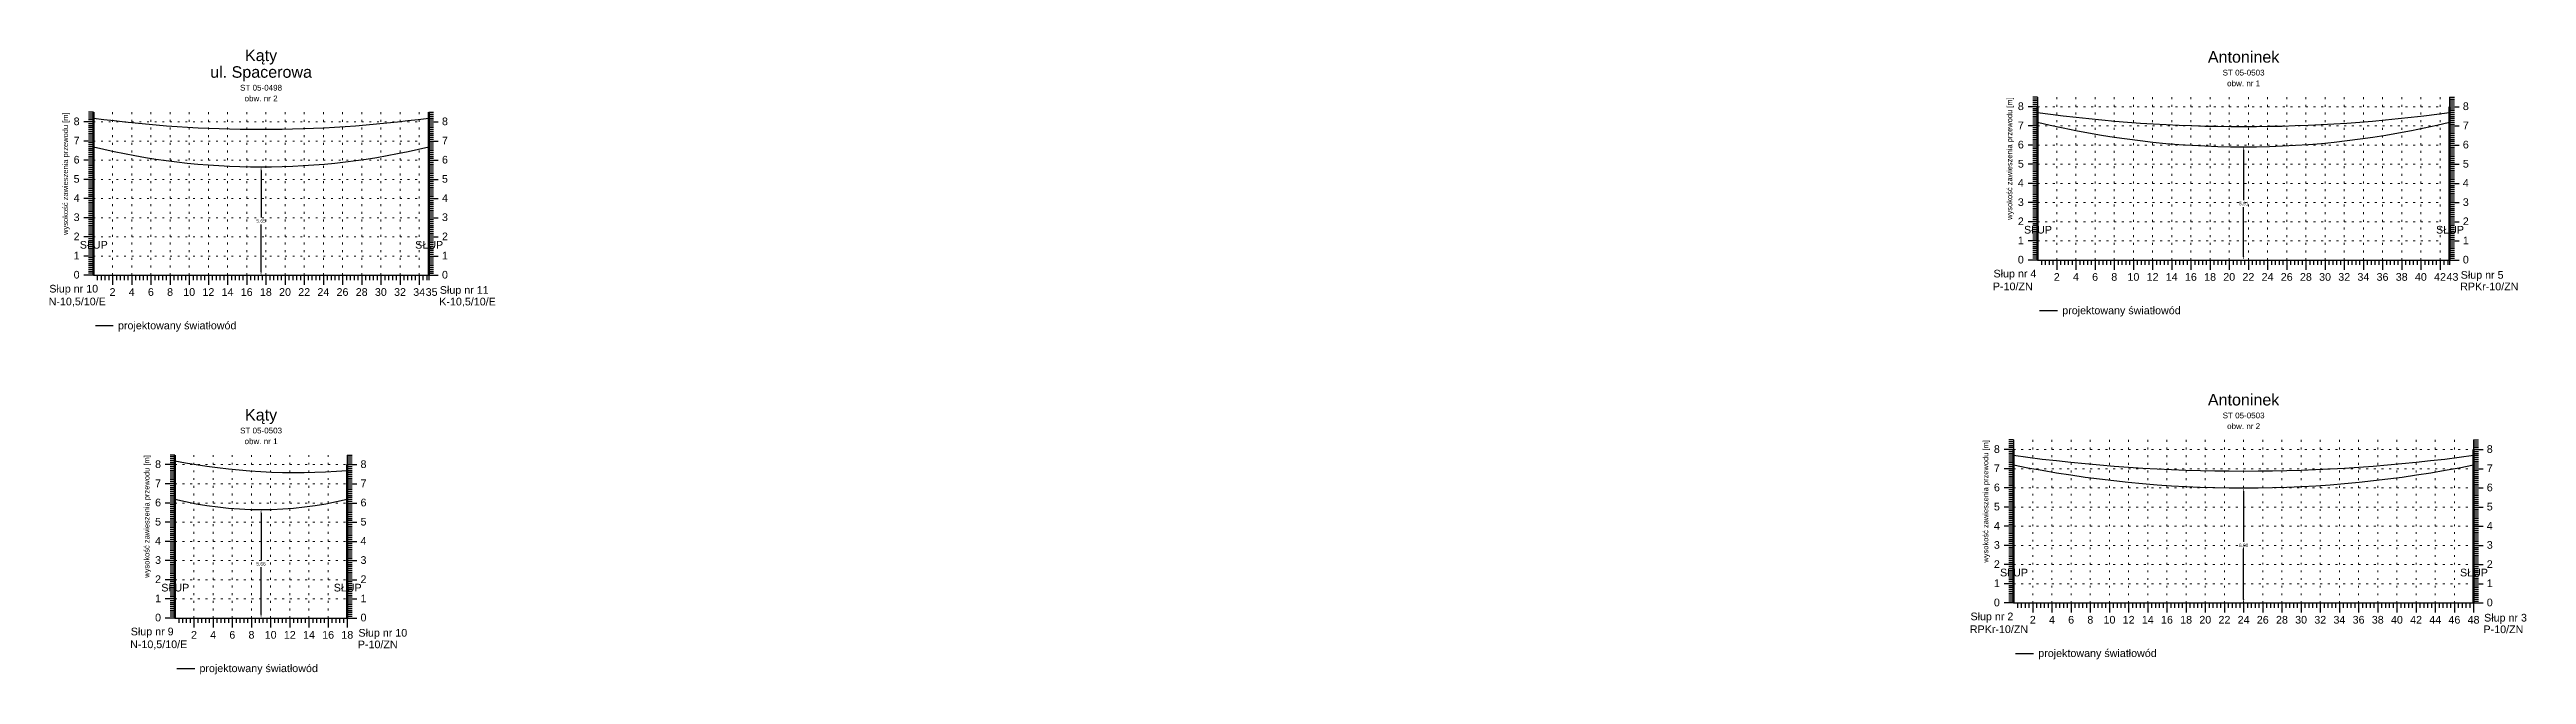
# Model space of a CAD drawing. Header units: inches. Extents: x -871 to 330, y 1326 to 1364.
# Drawn here: x 106.3 to 235.5, y 1330.3 to 1362.9 of the extents above; entities that cross this region are included whole.
import ezdxf
from ezdxf.enums import TextEntityAlignment as Align

# ---------------------------------------------------------------- set-up
doc = ezdxf.new("R2010")
doc.units = ezdxf.units.IN
doc.header["$MEASUREMENT"] = 0
doc.linetypes.add('ACAD_ISO07W100', pattern=[3, 0, -3])
doc.layers.add('ramka', color=7, linetype='Continuous', plot=False)
doc.styles.get("Standard").update_dxf_attribs({"font": 'arial.ttf'})
doc.dimstyles.get("Standard").update_dxf_attribs({"dimtxt": 0.25, "dimasz": 0.18, "dimexe": 0.18, "dimexo": 0.0625, "dimgap": -0.09, "dimtad": 0, "dimtih": 1, "dimtoh": 1, "dimzin": 0, "dimdsep": 46, "dimtxsty": 'Standard', "dimcen": 0.09, "dimadec": 0, "dimazin": 0, "dimtfac": 1, "dimtofl": 0, "dimtmove": 0, "dimatfit": 3, "dimfxl": 1, "dimtolj": 1, "dimtzin": 0, "dimarcsym": 0})

msp = doc.modelspace()

# ---------------------------------------------------------------- texts
for s, height, p in [('Kąty', 0.6, (117.311, 1362.322)), ('Antoninek', 0.6, (220.767, 1362.239)), ('ul. Spacerowa', 0.6, (117.311, 1361.452)), ('ST 05-0498', 0.3, (117.311, 1360.782)), ('ST 05-0503', 0.3, (220.767, 1361.569)), ('obw. nr 1', 0.3, (220.767, 1361.009)), ('obw. nr 2', 0.3, (117.311, 1360.222)), ('2', 0.4, (211.017, 1350.863)), ('4', 0.4, (212.017, 1350.863)), ('6', 0.4, (213.017, 1350.863)), ('8', 0.4, (214.017, 1350.863)), ('10', 0.4, (215.017, 1350.863)), ('12', 0.4, (216.017, 1350.863)), ('14', 0.4, (217.017, 1350.863)), ('16', 0.4, (218.017, 1350.863)), ('18', 0.4, (219.017, 1350.863)), ('20', 0.4, (220.017, 1350.863)), ('22', 0.4, (221.017, 1350.863)), ('24', 0.4, (222.017, 1350.863)), ('26', 0.4, (223.017, 1350.863)), ('28', 0.4, (224.017, 1350.863)), ('30', 0.4, (225.017, 1350.863)), ('32', 0.4, (226.017, 1350.863)), ('34', 0.4, (227.017, 1350.863)), ('36', 0.4, (228.017, 1350.863)), ('38', 0.4, (229.017, 1350.863)), ('40', 0.4, (230.017, 1350.863)), ('42', 0.4, (231.017, 1350.863)), ('43', 0.4, (231.667, 1350.863)), ('2', 0.4, (109.561, 1350.076)), ('4', 0.4, (110.561, 1350.076)), ('6', 0.4, (111.561, 1350.076)), ('8', 0.4, (112.561, 1350.076)), ('10', 0.4, (113.561, 1350.076)), ('12', 0.4, (114.561, 1350.076)), ('14', 0.4, (115.561, 1350.076)), ('16', 0.4, (116.561, 1350.076)), ('18', 0.4, (117.561, 1350.076)), ('20', 0.4, (118.561, 1350.076)), ('22', 0.4, (119.561, 1350.076)), ('24', 0.4, (120.561, 1350.076)), ('26', 0.4, (121.561, 1350.076)), ('28', 0.4, (122.561, 1350.076)), ('30', 0.4, (123.561, 1350.076)), ('32', 0.4, (124.561, 1350.076)), ('34', 0.4, (125.561, 1350.076)), ('35', 0.4, (126.211, 1350.076)), ('Antoninek', 0.6, (220.767, 1344.359)), ('ST 05-0503', 0.3, (117.311, 1342.902)), ('Kąty', 0.6, (117.311, 1343.572)), ('ST 05-0503', 0.3, (220.767, 1343.689)), ('obw. nr 2', 0.3, (220.767, 1343.129)), ('obw. nr 1', 0.3, (117.311, 1342.342)), ('2', 0.4, (209.767, 1332.983)), ('4', 0.4, (210.767, 1332.983)), ('6', 0.4, (211.767, 1332.983)), ('8', 0.4, (212.767, 1332.983)), ('10', 0.4, (213.767, 1332.983)), ('12', 0.4, (214.767, 1332.983)), ('14', 0.4, (215.767, 1332.983)), ('16', 0.4, (216.767, 1332.983)), ('18', 0.4, (217.767, 1332.983)), ('20', 0.4, (218.767, 1332.983)), ('22', 0.4, (219.767, 1332.983)), ('24', 0.4, (220.767, 1332.983)), ('26', 0.4, (221.767, 1332.983)), ('28', 0.4, (222.767, 1332.983)), ('30', 0.4, (223.767, 1332.983)), ('32', 0.4, (224.767, 1332.983)), ('34', 0.4, (225.767, 1332.983)), ('36', 0.4, (226.767, 1332.983)), ('38', 0.4, (227.767, 1332.983)), ('40', 0.4, (228.767, 1332.983)), ('42', 0.4, (229.767, 1332.983)), ('44', 0.4, (230.767, 1332.983)), ('46', 0.4, (231.767, 1332.983)), ('48', 0.4, (232.767, 1332.983)), ('2', 0.4, (113.811, 1332.196)), ('4', 0.4, (114.811, 1332.196)), ('6', 0.4, (115.811, 1332.196)), ('8', 0.4, (116.811, 1332.196)), ('10', 0.4, (117.811, 1332.196)), ('12', 0.4, (118.811, 1332.196)), ('14', 0.4, (119.811, 1332.196)), ('16', 0.4, (120.811, 1332.196)), ('18', 0.4, (121.811, 1332.196))]:
    msp.add_text(s, height=height).set_placement(p, align=Align.CENTER)
for s, p in [('8', (209.297, 1359.765)), ('8', (107.841, 1358.978)), ('7', (209.297, 1358.765)), ('6', (107.841, 1356.978)), ('7', (107.841, 1357.978)), ('6', (209.297, 1357.765)), ('5', (107.841, 1355.978)), ('4', (209.297, 1355.765)), ('5', (209.297, 1356.765)), ('4', (107.841, 1354.978)), ('3', (209.297, 1354.765)), ('3', (107.841, 1353.978)), ('2', (107.841, 1352.978)), ('2', (209.297, 1353.765)), ('1', (107.841, 1351.978)), ('0', (209.297, 1351.765)), ('1', (209.297, 1352.765)), ('0', (107.841, 1350.978)), ('8', (208.047, 1341.885)), ('8', (112.091, 1341.098)), ('7', (112.091, 1340.098)), ('7', (208.047, 1340.885)), ('6', (112.091, 1339.098)), ('5', (208.047, 1338.885)), ('6', (208.047, 1339.885)), ('5', (112.091, 1338.098)), ('4', (208.047, 1337.885)), ('4', (112.091, 1337.098)), ('3', (112.091, 1336.098)), ('3', (208.047, 1336.885)), ('2', (112.091, 1335.098)), ('2', (208.047, 1335.885)), ('1', (208.047, 1334.885)), ('1', (112.091, 1334.098)), ('0', (208.047, 1333.885)), ('0', (112.091, 1333.098))]:
    msp.add_text(s, height=0.4).set_placement(p, align=Align.RIGHT)
for s, p in [('8', (232.207, 1359.765)), ('8', (126.751, 1358.978)), ('7', (232.207, 1358.765)), ('7', (126.751, 1357.978)), ('6', (126.751, 1356.978)), ('6', (232.207, 1357.765)), ('5', (126.751, 1355.978)), ('4', (232.207, 1355.765)), ('5', (232.207, 1356.765)), ('4', (126.751, 1354.978)), ('3', (232.207, 1354.765)), ('3', (126.751, 1353.978)), ('2', (126.751, 1352.978)), ('2', (232.207, 1353.765)), ('1', (126.751, 1351.978)), ('0', (232.207, 1351.765)), ('1', (232.207, 1352.765)), ('0', (126.751, 1350.978)), ('P-10/ZN', (207.683, 1350.37)), ('Słup nr 4', (207.717, 1351.037)), ('RPKr-10/ZN', (232.066, 1350.365)), ('Słup nr 5', (232.097, 1350.97)), ('N-10,5/10/E', (106.227, 1349.583)), ('Słup nr 10', (106.261, 1350.25)), ('K-10,5/10/E', (126.61, 1349.578)), ('Słup nr 11', (126.641, 1350.183)), ('projektowany światłowód', (211.302, 1349.119)), ('projektowany światłowód', (109.846, 1348.332)), ('8', (233.457, 1341.885)), ('8', (122.501, 1341.098)), ('7', (122.501, 1340.098)), ('7', (233.457, 1340.885)), ('6', (122.501, 1339.098)), ('5', (233.457, 1338.885)), ('6', (233.457, 1339.885)), ('5', (122.501, 1338.098)), ('4', (233.457, 1337.885)), ('4', (122.501, 1337.098)), ('3', (122.501, 1336.098)), ('3', (233.457, 1336.885)), ('2', (122.501, 1335.098)), ('2', (233.457, 1335.885)), ('1', (233.457, 1334.885)), ('1', (122.501, 1334.098)), ('0', (233.457, 1333.885)), ('Słup nr 9', (110.511, 1332.37)), ('Słup nr 10', (122.391, 1332.303)), ('0', (122.501, 1333.098)), ('RPKr-10/ZN', (206.48, 1332.49)), ('Słup nr 2', (206.514, 1333.157)), ('P-10/ZN', (233.285, 1332.485)), ('Słup nr 3', (233.316, 1333.09)), ('N-10,5/10/E', (110.477, 1331.703)), ('P-10/ZN', (122.36, 1331.698)), ('projektowany światłowód', (210.052, 1331.239)), ('projektowany światłowód', (114.096, 1330.452))]:
    msp.add_text(s, height=0.4).set_placement(p)
at = {"char_height": 0.28, "width": 9.28, "attachment_point": 1, "rotation": 90}
for insert in [(208.414, 1354.041), (106.958, 1353.254), (111.208, 1335.374), (207.164, 1336.161)]:
    msp.add_mtext('wysokość zawieszenia przewodu [m]', dxfattribs=dict(at, insert=insert))
at = {"char_height": 0.4, "width": 1.537, "attachment_point": 1}
for insert in [(209.309, 1353.725), (230.809, 1353.725), (107.853, 1352.938), (125.353, 1352.938), (208.059, 1335.845), (232.059, 1335.845), (112.103, 1335.058), (121.103, 1335.058)]:
    msp.add_mtext('SŁUP', dxfattribs=dict(at, insert=insert))

# ---------------------------------------------------------------- blocks, each defined once
blk = doc.blocks.new('*D18')
at = {"color": 0, "lineweight": -2}
for p, q in [((117.31, 1356.62), (117.31, 1354.16)), ((117.37, 1356.8), (117.49, 1356.8)), ((117.31, 1351.33), (117.31, 1353.8)), ((117.22, 1351.15), (117.49, 1351.15))]:
    blk.add_line(p, q, dxfattribs=at)
at = {"color": 0}
for points in [[(117.34, 1356.62), (117.28, 1356.62), (117.31, 1356.8)], [(117.34, 1351.33), (117.28, 1351.33), (117.31, 1351.15)]]:
    blk.add_solid(points, dxfattribs=at)
at = {"layer": 'Defpoints', "color": 0}
for p in [(117.3, 1356.8), (117.15, 1351.15), (117.31, 1351.15)]:
    blk.add_point(p, dxfattribs=at)
at = {"color": 0, "lineweight": 25, "insert": (117.31, 1353.98), "char_height": 0.18, "attachment_point": 5}
blk.add_mtext('\\A1;5.65', dxfattribs=at)
blk = doc.blocks.new('*D19')
at = {"color": 0, "lineweight": -2}
for p, q in [((117.31, 1338.75), (117.31, 1336.28)), ((117.37, 1338.93), (117.49, 1338.93)), ((117.31, 1333.45), (117.31, 1335.92)), ((117.22, 1333.27), (117.49, 1333.27))]:
    blk.add_line(p, q, dxfattribs=at)
at = {"color": 0}
for points in [[(117.34, 1338.75), (117.28, 1338.75), (117.31, 1338.93)], [(117.34, 1333.45), (117.28, 1333.45), (117.31, 1333.27)]]:
    blk.add_solid(points, dxfattribs=at)
at = {"layer": 'Defpoints', "color": 0}
for p in [(117.3, 1338.93), (117.15, 1333.27), (117.31, 1333.27)]:
    blk.add_point(p, dxfattribs=at)
at = {"color": 0, "lineweight": 25, "insert": (117.31, 1336.1), "char_height": 0.18, "attachment_point": 5}
blk.add_mtext('\\A1;5.66', dxfattribs=at)
blk = doc.blocks.new('*D20')
at = {"color": 0, "lineweight": -2}
for p, q in [((220.77, 1357.67), (220.77, 1355.07)), ((220.82, 1357.85), (220.95, 1357.85)), ((220.77, 1352.12), (220.77, 1354.71)), ((220.67, 1351.94), (220.95, 1351.94))]:
    blk.add_line(p, q, dxfattribs=at)
at = {"color": 0}
for points in [[(220.8, 1357.67), (220.74, 1357.67), (220.77, 1357.85)], [(220.8, 1352.12), (220.74, 1352.12), (220.77, 1351.94)]]:
    blk.add_solid(points, dxfattribs=at)
at = {"layer": 'Defpoints', "color": 0}
for p in [(220.76, 1357.85), (220.61, 1351.94), (220.77, 1351.94)]:
    blk.add_point(p, dxfattribs=at)
at = {"color": 0, "lineweight": 25, "insert": (220.77, 1354.89), "char_height": 0.18, "attachment_point": 5}
blk.add_mtext('\\A1;5.91', dxfattribs=at)
blk = doc.blocks.new('*D21')
at = {"color": 0, "lineweight": -2}
for p, q in [((220.77, 1339.88), (220.77, 1337.24)), ((220.82, 1340.06), (220.95, 1340.06)), ((220.77, 1334.24), (220.77, 1336.88)), ((220.67, 1334.06), (220.95, 1334.06))]:
    blk.add_line(p, q, dxfattribs=at)
at = {"color": 0}
for points in [[(220.8, 1339.88), (220.74, 1339.88), (220.77, 1340.06)], [(220.8, 1334.24), (220.74, 1334.24), (220.77, 1334.06)]]:
    blk.add_solid(points, dxfattribs=at)
at = {"layer": 'Defpoints', "color": 0}
for p in [(220.76, 1340.06), (220.61, 1334.06), (220.77, 1334.06)]:
    blk.add_point(p, dxfattribs=at)
at = {"color": 0, "lineweight": 25, "insert": (220.77, 1337.06), "char_height": 0.18, "attachment_point": 5}
blk.add_mtext('\\A1;6.00', dxfattribs=at)

# ---------------------------------------------------------------- dimensions: what is measured, and where the dimension line sits
at = {"lineweight": 25}
for base, p1, p2, text, picture, middle in [((220.767, 1351.939), (220.759, 1357.849), (220.609, 1351.939), '5.91', '*D20', (220.767, 1354.894)), ((117.311, 1351.152), (117.303, 1356.802), (117.153, 1351.152), '5.65', '*D18', (117.311, 1353.977)), ((220.767, 1334.059), (220.759, 1340.059), (220.609, 1334.059), '6.00', '*D21', (220.767, 1337.059)), ((117.311, 1333.272), (117.303, 1338.93), (117.153, 1333.272), '5.66', '*D19', (117.311, 1336.101))]:
    dim = msp.add_linear_dim(base=base, p1=p1, p2=p2, angle=90, text=text, dimstyle='Standard', dxfattribs=at)
    dim.commit()
    dim.dimension.update_dxf_attribs({"geometry": picture, "text_midpoint": middle})

# ---------------------------------------------------------------- linework, layer by layer
for p, q in [((210.017, 1359.939), (209.517, 1359.939)), ((210.017, 1360.439), (209.767, 1360.439)), ((210.017, 1360.339), (209.767, 1360.339)), ((210.017, 1360.239), (209.767, 1360.239)), ((210.017, 1360.139), (209.767, 1360.139)), ((210.017, 1360.039), (209.767, 1360.039)), ((210.017, 1359.839), (209.767, 1359.839)), ((210.017, 1360.439), (210.017, 1351.939)), ((231.517, 1360.439), (231.517, 1351.939)), ((231.517, 1360.439), (231.767, 1360.439)), ((231.517, 1360.339), (231.767, 1360.339)), ((231.517, 1360.239), (231.767, 1360.239)), ((231.517, 1360.139), (231.767, 1360.139)), ((231.517, 1360.039), (231.767, 1360.039)), ((231.517, 1359.939), (232.017, 1359.939)), ((231.517, 1359.839), (231.767, 1359.839)), ((108.561, 1359.152), (108.061, 1359.152)), ((108.561, 1359.652), (108.311, 1359.652)), ((108.561, 1359.552), (108.311, 1359.552)), ((108.561, 1359.452), (108.311, 1359.452)), ((108.561, 1359.352), (108.311, 1359.352)), ((108.561, 1359.252), (108.311, 1359.252)), ((108.561, 1359.052), (108.311, 1359.052)), ((108.561, 1358.952), (108.311, 1358.952)), ((108.561, 1358.852), (108.311, 1358.852)), ((108.561, 1358.752), (108.311, 1358.752)), ((108.561, 1358.652), (108.311, 1358.652)), ((108.561, 1358.552), (108.311, 1358.552)), ((108.561, 1359.652), (108.561, 1351.152)), ((126.061, 1359.652), (126.061, 1351.152)), ((126.061, 1359.652), (126.311, 1359.652)), ((126.061, 1359.552), (126.311, 1359.552)), ((126.061, 1359.452), (126.311, 1359.452)), ((126.061, 1359.352), (126.311, 1359.352)), ((126.061, 1359.252), (126.311, 1359.252)), ((126.061, 1359.152), (126.561, 1359.152)), ((126.061, 1359.052), (126.311, 1359.052)), ((126.061, 1358.952), (126.311, 1358.952)), ((126.061, 1358.852), (126.311, 1358.852)), ((126.061, 1358.752), (126.311, 1358.752)), ((126.061, 1358.652), (126.311, 1358.652)), ((126.061, 1358.552), (126.311, 1358.552)), ((210.017, 1358.939), (209.517, 1358.939)), ((210.017, 1359.739), (209.767, 1359.739)), ((210.017, 1359.639), (209.767, 1359.639)), ((210.017, 1359.539), (209.767, 1359.539)), ((210.017, 1359.439), (209.767, 1359.439)), ((210.017, 1359.339), (209.767, 1359.339)), ((210.017, 1359.239), (209.767, 1359.239)), ((210.017, 1359.139), (209.767, 1359.139)), ((210.017, 1359.039), (209.767, 1359.039)), ((210.017, 1358.839), (209.767, 1358.839)), ((210.017, 1358.739), (209.767, 1358.739)), ((210.017, 1358.639), (209.767, 1358.639)), ((210.017, 1358.539), (209.767, 1358.539)), ((231.517, 1359.739), (231.767, 1359.739)), ((231.517, 1359.639), (231.767, 1359.639)), ((231.517, 1359.539), (231.767, 1359.539)), ((231.517, 1359.439), (231.767, 1359.439)), ((231.517, 1359.339), (231.767, 1359.339)), ((231.517, 1359.239), (231.767, 1359.239)), ((231.517, 1359.139), (231.767, 1359.139)), ((231.517, 1359.039), (231.767, 1359.039)), ((231.517, 1358.939), (232.017, 1358.939)), ((231.517, 1358.839), (231.767, 1358.839)), ((231.517, 1358.739), (231.767, 1358.739)), ((231.517, 1358.639), (231.767, 1358.639)), ((231.517, 1358.539), (231.767, 1358.539)), ((108.561, 1358.152), (108.061, 1358.152)), ((108.561, 1358.452), (108.311, 1358.452)), ((108.561, 1358.352), (108.311, 1358.352)), ((108.561, 1358.252), (108.311, 1358.252)), ((108.561, 1358.052), (108.311, 1358.052)), ((108.561, 1357.952), (108.311, 1357.952)), ((108.561, 1357.852), (108.311, 1357.852)), ((108.561, 1357.752), (108.311, 1357.752)), ((108.561, 1357.652), (108.311, 1357.652)), ((108.561, 1357.552), (108.311, 1357.552)), ((108.561, 1357.452), (108.311, 1357.452)), ((108.561, 1357.352), (108.311, 1357.352)), ((108.561, 1357.252), (108.311, 1357.252)), ((126.061, 1358.452), (126.311, 1358.452)), ((126.061, 1358.352), (126.311, 1358.352)), ((126.061, 1358.252), (126.311, 1358.252)), ((126.061, 1358.152), (126.561, 1358.152)), ((126.061, 1358.052), (126.311, 1358.052)), ((126.061, 1357.952), (126.311, 1357.952)), ((126.061, 1357.852), (126.311, 1357.852)), ((126.061, 1357.752), (126.311, 1357.752)), ((126.061, 1357.652), (126.311, 1357.652)), ((126.061, 1357.552), (126.311, 1357.552)), ((126.061, 1357.452), (126.311, 1357.452)), ((126.061, 1357.352), (126.311, 1357.352)), ((126.061, 1357.252), (126.311, 1357.252)), ((210.017, 1357.939), (209.517, 1357.939)), ((210.017, 1358.439), (209.767, 1358.439)), ((210.017, 1358.339), (209.767, 1358.339)), ((210.017, 1358.239), (209.767, 1358.239)), ((210.017, 1358.139), (209.767, 1358.139)), ((210.017, 1358.039), (209.767, 1358.039)), ((210.017, 1357.839), (209.767, 1357.839)), ((210.017, 1357.739), (209.767, 1357.739)), ((210.017, 1357.639), (209.767, 1357.639)), ((210.017, 1357.539), (209.767, 1357.539)), ((210.017, 1357.439), (209.767, 1357.439)), ((210.017, 1357.339), (209.767, 1357.339)), ((210.017, 1357.239), (209.767, 1357.239)), ((231.517, 1358.439), (231.767, 1358.439)), ((231.517, 1358.339), (231.767, 1358.339)), ((231.517, 1358.239), (231.767, 1358.239)), ((231.517, 1358.139), (231.767, 1358.139)), ((231.517, 1358.039), (231.767, 1358.039)), ((231.517, 1357.939), (232.017, 1357.939)), ((231.517, 1357.839), (231.767, 1357.839)), ((231.517, 1357.739), (231.767, 1357.739)), ((231.517, 1357.639), (231.767, 1357.639)), ((231.517, 1357.539), (231.767, 1357.539)), ((231.517, 1357.439), (231.767, 1357.439)), ((231.517, 1357.339), (231.767, 1357.339)), ((231.517, 1357.239), (231.767, 1357.239)), ((108.561, 1357.152), (108.061, 1357.152)), ((108.561, 1356.152), (108.061, 1356.152)), ((108.561, 1357.052), (108.311, 1357.052)), ((108.561, 1356.952), (108.311, 1356.952)), ((108.561, 1356.852), (108.311, 1356.852)), ((108.561, 1356.752), (108.311, 1356.752)), ((108.561, 1356.652), (108.311, 1356.652)), ((108.561, 1356.552), (108.311, 1356.552)), ((108.561, 1356.452), (108.311, 1356.452)), ((108.561, 1356.352), (108.311, 1356.352)), ((108.561, 1356.252), (108.311, 1356.252)), ((108.561, 1356.052), (108.311, 1356.052)), ((108.561, 1355.952), (108.311, 1355.952)), ((126.061, 1357.152), (126.561, 1357.152)), ((126.061, 1357.052), (126.311, 1357.052)), ((126.061, 1356.952), (126.311, 1356.952)), ((126.061, 1356.852), (126.311, 1356.852)), ((126.061, 1356.752), (126.311, 1356.752)), ((126.061, 1356.652), (126.311, 1356.652)), ((126.061, 1356.552), (126.311, 1356.552)), ((126.061, 1356.452), (126.311, 1356.452)), ((126.061, 1356.352), (126.311, 1356.352)), ((126.061, 1356.252), (126.311, 1356.252)), ((126.061, 1356.152), (126.561, 1356.152)), ((126.061, 1356.052), (126.311, 1356.052)), ((126.061, 1355.952), (126.311, 1355.952)), ((210.017, 1356.939), (209.517, 1356.939)), ((210.017, 1355.939), (209.517, 1355.939)), ((210.017, 1357.139), (209.767, 1357.139)), ((210.017, 1357.039), (209.767, 1357.039)), ((210.017, 1356.839), (209.767, 1356.839)), ((210.017, 1356.739), (209.767, 1356.739)), ((210.017, 1356.639), (209.767, 1356.639)), ((210.017, 1356.539), (209.767, 1356.539)), ((210.017, 1356.439), (209.767, 1356.439)), ((210.017, 1356.339), (209.767, 1356.339)), ((210.017, 1356.239), (209.767, 1356.239)), ((210.017, 1356.139), (209.767, 1356.139)), ((210.017, 1356.039), (209.767, 1356.039)), ((231.517, 1357.139), (231.767, 1357.139)), ((231.517, 1357.039), (231.767, 1357.039)), ((231.517, 1356.939), (232.017, 1356.939)), ((231.517, 1356.839), (231.767, 1356.839)), ((231.517, 1356.739), (231.767, 1356.739)), ((231.517, 1356.639), (231.767, 1356.639)), ((231.517, 1356.539), (231.767, 1356.539)), ((231.517, 1356.439), (231.767, 1356.439)), ((231.517, 1356.339), (231.767, 1356.339)), ((231.517, 1356.239), (231.767, 1356.239)), ((231.517, 1356.139), (231.767, 1356.139)), ((231.517, 1356.039), (231.767, 1356.039)), ((231.517, 1355.939), (232.017, 1355.939)), ((108.561, 1355.152), (108.061, 1355.152)), ((108.561, 1355.852), (108.311, 1355.852)), ((108.561, 1355.752), (108.311, 1355.752)), ((108.561, 1355.652), (108.311, 1355.652)), ((108.561, 1355.552), (108.311, 1355.552)), ((108.561, 1355.452), (108.311, 1355.452)), ((108.561, 1355.352), (108.311, 1355.352)), ((108.561, 1355.252), (108.311, 1355.252)), ((108.561, 1355.052), (108.311, 1355.052)), ((108.561, 1354.952), (108.311, 1354.952)), ((108.561, 1354.852), (108.311, 1354.852)), ((108.561, 1354.752), (108.311, 1354.752)), ((108.561, 1354.652), (108.311, 1354.652)), ((126.061, 1355.852), (126.311, 1355.852)), ((126.061, 1355.752), (126.311, 1355.752)), ((126.061, 1355.652), (126.311, 1355.652)), ((126.061, 1355.552), (126.311, 1355.552)), ((126.061, 1355.452), (126.311, 1355.452)), ((126.061, 1355.352), (126.311, 1355.352)), ((126.061, 1355.252), (126.311, 1355.252)), ((126.061, 1355.152), (126.561, 1355.152)), ((126.061, 1355.052), (126.311, 1355.052)), ((126.061, 1354.952), (126.311, 1354.952)), ((126.061, 1354.852), (126.311, 1354.852)), ((126.061, 1354.752), (126.311, 1354.752)), ((126.061, 1354.652), (126.311, 1354.652)), ((210.017, 1354.939), (209.517, 1354.939)), ((210.017, 1355.839), (209.767, 1355.839)), ((210.017, 1355.739), (209.767, 1355.739)), ((210.017, 1355.639), (209.767, 1355.639)), ((210.017, 1355.539), (209.767, 1355.539)), ((210.017, 1355.439), (209.767, 1355.439)), ((210.017, 1355.339), (209.767, 1355.339)), ((210.017, 1355.239), (209.767, 1355.239)), ((210.017, 1355.139), (209.767, 1355.139)), ((210.017, 1355.039), (209.767, 1355.039)), ((210.017, 1354.839), (209.767, 1354.839)), ((210.017, 1354.739), (209.767, 1354.739)), ((210.017, 1354.639), (209.767, 1354.639)), ((231.517, 1355.839), (231.767, 1355.839)), ((231.517, 1355.739), (231.767, 1355.739)), ((231.517, 1355.639), (231.767, 1355.639)), ((231.517, 1355.539), (231.767, 1355.539)), ((231.517, 1355.439), (231.767, 1355.439)), ((231.517, 1355.339), (231.767, 1355.339)), ((231.517, 1355.239), (231.767, 1355.239)), ((231.517, 1355.139), (231.767, 1355.139)), ((231.517, 1355.039), (231.767, 1355.039)), ((231.517, 1354.939), (232.017, 1354.939)), ((231.517, 1354.839), (231.767, 1354.839)), ((231.517, 1354.739), (231.767, 1354.739)), ((231.517, 1354.639), (231.767, 1354.639)), ((108.561, 1354.152), (108.061, 1354.152)), ((108.561, 1354.552), (108.311, 1354.552)), ((108.561, 1354.452), (108.311, 1354.452)), ((108.561, 1354.352), (108.311, 1354.352)), ((108.561, 1354.252), (108.311, 1354.252)), ((108.561, 1354.052), (108.311, 1354.052)), ((108.561, 1353.952), (108.311, 1353.952)), ((108.561, 1353.852), (108.311, 1353.852)), ((108.561, 1353.752), (108.311, 1353.752)), ((108.561, 1353.652), (108.311, 1353.652)), ((108.561, 1353.552), (108.311, 1353.552)), ((108.561, 1353.452), (108.311, 1353.452)), ((108.561, 1353.352), (108.311, 1353.352)), ((126.061, 1354.552), (126.311, 1354.552)), ((126.061, 1354.452), (126.311, 1354.452)), ((126.061, 1354.352), (126.311, 1354.352)), ((126.061, 1354.252), (126.311, 1354.252)), ((126.061, 1354.152), (126.561, 1354.152)), ((126.061, 1354.052), (126.311, 1354.052)), ((126.061, 1353.952), (126.311, 1353.952)), ((126.061, 1353.852), (126.311, 1353.852)), ((126.061, 1353.752), (126.311, 1353.752)), ((126.061, 1353.652), (126.311, 1353.652)), ((126.061, 1353.552), (126.311, 1353.552)), ((126.061, 1353.452), (126.311, 1353.452)), ((126.061, 1353.352), (126.311, 1353.352)), ((210.017, 1353.939), (209.517, 1353.939)), ((210.017, 1354.539), (209.767, 1354.539)), ((210.017, 1354.439), (209.767, 1354.439)), ((210.017, 1354.339), (209.767, 1354.339)), ((210.017, 1354.239), (209.767, 1354.239)), ((210.017, 1354.139), (209.767, 1354.139)), ((210.017, 1354.039), (209.767, 1354.039)), ((210.017, 1353.839), (209.767, 1353.839)), ((210.017, 1353.739), (209.767, 1353.739)), ((210.017, 1353.639), (209.767, 1353.639)), ((210.017, 1353.539), (209.767, 1353.539)), ((210.017, 1353.439), (209.767, 1353.439)), ((210.017, 1353.339), (209.767, 1353.339)), ((231.517, 1354.539), (231.767, 1354.539)), ((231.517, 1354.439), (231.767, 1354.439)), ((231.517, 1354.339), (231.767, 1354.339)), ((231.517, 1354.239), (231.767, 1354.239)), ((231.517, 1354.139), (231.767, 1354.139)), ((231.517, 1354.039), (231.767, 1354.039)), ((231.517, 1353.939), (232.017, 1353.939)), ((231.517, 1353.839), (231.767, 1353.839)), ((231.517, 1353.739), (231.767, 1353.739)), ((231.517, 1353.639), (231.767, 1353.639)), ((231.517, 1353.539), (231.767, 1353.539)), ((231.517, 1353.439), (231.767, 1353.439)), ((231.517, 1353.339), (231.767, 1353.339)), ((108.561, 1353.152), (108.061, 1353.152)), ((108.561, 1352.152), (108.061, 1352.152)), ((108.561, 1353.252), (108.311, 1353.252)), ((108.561, 1353.052), (108.311, 1353.052)), ((108.561, 1352.952), (108.311, 1352.952)), ((108.561, 1352.852), (108.311, 1352.852)), ((108.561, 1352.752), (108.311, 1352.752)), ((108.561, 1352.652), (108.311, 1352.652)), ((108.561, 1352.552), (108.311, 1352.552)), ((108.561, 1352.452), (108.311, 1352.452)), ((108.561, 1352.352), (108.311, 1352.352)), ((108.561, 1352.252), (108.311, 1352.252)), ((108.561, 1352.052), (108.311, 1352.052)), ((126.061, 1353.252), (126.311, 1353.252)), ((126.061, 1353.152), (126.561, 1353.152)), ((126.061, 1353.052), (126.311, 1353.052)), ((126.061, 1352.952), (126.311, 1352.952)), ((126.061, 1352.852), (126.311, 1352.852)), ((126.061, 1352.752), (126.311, 1352.752)), ((126.061, 1352.652), (126.311, 1352.652)), ((126.061, 1352.552), (126.311, 1352.552)), ((126.061, 1352.452), (126.311, 1352.452)), ((126.061, 1352.352), (126.311, 1352.352)), ((126.061, 1352.252), (126.311, 1352.252)), ((126.061, 1352.152), (126.561, 1352.152)), ((126.061, 1352.052), (126.311, 1352.052)), ((210.017, 1352.939), (209.517, 1352.939)), ((210.017, 1353.239), (209.767, 1353.239)), ((210.017, 1353.139), (209.767, 1353.139)), ((210.017, 1353.039), (209.767, 1353.039)), ((210.017, 1352.839), (209.767, 1352.839)), ((210.017, 1352.739), (209.767, 1352.739)), ((210.017, 1352.639), (209.767, 1352.639)), ((210.017, 1352.539), (209.767, 1352.539)), ((210.017, 1352.439), (209.767, 1352.439)), ((210.017, 1352.339), (209.767, 1352.339)), ((210.017, 1352.239), (209.767, 1352.239)), ((210.017, 1352.139), (209.767, 1352.139)), ((210.017, 1352.039), (209.767, 1352.039)), ((231.517, 1353.239), (231.767, 1353.239)), ((231.517, 1353.139), (231.767, 1353.139)), ((231.517, 1353.039), (231.767, 1353.039)), ((231.517, 1352.939), (232.017, 1352.939)), ((231.517, 1352.839), (231.767, 1352.839)), ((231.517, 1352.739), (231.767, 1352.739)), ((231.517, 1352.639), (231.767, 1352.639)), ((231.517, 1352.539), (231.767, 1352.539)), ((231.517, 1352.439), (231.767, 1352.439)), ((231.517, 1352.339), (231.767, 1352.339)), ((231.517, 1352.239), (231.767, 1352.239)), ((231.517, 1352.139), (231.767, 1352.139)), ((231.517, 1352.039), (231.767, 1352.039)), ((108.561, 1351.152), (108.061, 1351.152)), ((108.561, 1351.952), (108.311, 1351.952)), ((108.561, 1351.852), (108.311, 1351.852)), ((108.561, 1351.752), (108.311, 1351.752)), ((108.561, 1351.652), (108.311, 1351.652)), ((108.561, 1351.552), (108.311, 1351.552)), ((108.561, 1351.452), (108.311, 1351.452)), ((108.561, 1351.352), (108.311, 1351.352)), ((108.561, 1351.252), (108.311, 1351.252)), ((108.561, 1351.152), (126.061, 1351.152)), ((108.761, 1351.152), (108.761, 1350.902)), ((108.961, 1351.152), (108.961, 1350.902)), ((109.161, 1351.152), (109.161, 1350.902)), ((109.361, 1351.152), (109.361, 1350.902)), ((109.561, 1351.152), (109.561, 1350.652)), ((109.761, 1351.152), (109.761, 1350.902)), ((109.961, 1351.152), (109.961, 1350.902)), ((110.161, 1351.152), (110.161, 1350.902)), ((110.361, 1351.152), (110.361, 1350.902)), ((110.561, 1351.152), (110.561, 1350.652)), ((110.761, 1351.152), (110.761, 1350.902)), ((110.961, 1351.152), (110.961, 1350.902)), ((111.161, 1351.152), (111.161, 1350.902)), ((111.361, 1351.152), (111.361, 1350.902)), ((111.561, 1351.152), (111.561, 1350.652)), ((111.761, 1351.152), (111.761, 1350.902)), ((111.961, 1351.152), (111.961, 1350.902)), ((112.161, 1351.152), (112.161, 1350.902)), ((112.361, 1351.152), (112.361, 1350.902)), ((112.561, 1351.152), (112.561, 1350.652)), ((112.761, 1351.152), (112.761, 1350.902)), ((112.961, 1351.152), (112.961, 1350.902)), ((113.161, 1351.152), (113.161, 1350.902)), ((113.361, 1351.152), (113.361, 1350.902)), ((113.561, 1351.152), (113.561, 1350.652)), ((113.761, 1351.152), (113.761, 1350.902)), ((113.961, 1351.152), (113.961, 1350.902)), ((114.161, 1351.152), (114.161, 1350.902)), ((114.361, 1351.152), (114.361, 1350.902)), ((114.561, 1351.152), (114.561, 1350.652)), ((114.761, 1351.152), (114.761, 1350.902)), ((114.961, 1351.152), (114.961, 1350.902)), ((115.161, 1351.152), (115.161, 1350.902)), ((115.361, 1351.152), (115.361, 1350.902)), ((115.561, 1351.152), (115.561, 1350.652)), ((115.761, 1351.152), (115.761, 1350.902)), ((115.961, 1351.152), (115.961, 1350.902)), ((116.161, 1351.152), (116.161, 1350.902)), ((116.361, 1351.152), (116.361, 1350.902)), ((116.561, 1351.152), (116.561, 1350.652)), ((116.761, 1351.152), (116.761, 1350.902)), ((116.961, 1351.152), (116.961, 1350.902)), ((117.161, 1351.152), (117.161, 1350.902)), ((117.361, 1351.152), (117.361, 1350.902)), ((117.561, 1351.152), (117.561, 1350.652)), ((117.761, 1351.152), (117.761, 1350.902)), ((117.961, 1351.152), (117.961, 1350.902)), ((118.161, 1351.152), (118.161, 1350.902)), ((118.361, 1351.152), (118.361, 1350.902)), ((118.561, 1351.152), (118.561, 1350.652)), ((118.761, 1351.152), (118.761, 1350.902)), ((118.961, 1351.152), (118.961, 1350.902)), ((119.161, 1351.152), (119.161, 1350.902)), ((119.361, 1351.152), (119.361, 1350.902)), ((119.561, 1351.152), (119.561, 1350.652)), ((119.761, 1351.152), (119.761, 1350.902)), ((119.961, 1351.152), (119.961, 1350.902)), ((120.161, 1351.152), (120.161, 1350.902)), ((120.361, 1351.152), (120.361, 1350.902)), ((120.561, 1351.152), (120.561, 1350.652)), ((120.761, 1351.152), (120.761, 1350.902)), ((120.961, 1351.152), (120.961, 1350.902)), ((121.161, 1351.152), (121.161, 1350.902)), ((121.361, 1351.152), (121.361, 1350.902)), ((121.561, 1351.152), (121.561, 1350.652)), ((121.761, 1351.152), (121.761, 1350.902)), ((121.961, 1351.152), (121.961, 1350.902)), ((122.161, 1351.152), (122.161, 1350.902)), ((122.361, 1351.152), (122.361, 1350.902)), ((122.561, 1351.152), (122.561, 1350.652)), ((122.761, 1351.152), (122.761, 1350.902)), ((122.961, 1351.152), (122.961, 1350.902)), ((123.161, 1351.152), (123.161, 1350.902)), ((123.361, 1351.152), (123.361, 1350.902)), ((123.561, 1351.152), (123.561, 1350.652)), ((123.761, 1351.152), (123.761, 1350.902)), ((123.961, 1351.152), (123.961, 1350.902)), ((124.161, 1351.152), (124.161, 1350.902)), ((124.361, 1351.152), (124.361, 1350.902)), ((124.561, 1351.152), (124.561, 1350.652)), ((124.761, 1351.152), (124.761, 1350.902)), ((124.961, 1351.152), (124.961, 1350.902)), ((125.161, 1351.152), (125.161, 1350.902)), ((125.361, 1351.152), (125.361, 1350.902)), ((125.561, 1351.152), (125.561, 1350.652)), ((125.761, 1351.152), (125.761, 1350.902)), ((125.961, 1351.152), (125.961, 1350.902)), ((126.061, 1351.952), (126.311, 1351.952)), ((126.061, 1351.852), (126.311, 1351.852)), ((126.061, 1351.752), (126.311, 1351.752)), ((126.061, 1351.652), (126.311, 1351.652)), ((126.061, 1351.552), (126.311, 1351.552)), ((126.061, 1351.452), (126.311, 1351.452)), ((126.061, 1351.352), (126.311, 1351.352)), ((126.061, 1351.252), (126.311, 1351.252)), ((126.061, 1351.152), (126.561, 1351.152)), ((126.061, 1351.152), (126.061, 1350.902)), ((210.017, 1351.939), (209.517, 1351.939)), ((210.017, 1351.939), (231.517, 1351.939)), ((210.217, 1351.939), (210.217, 1351.689)), ((210.417, 1351.939), (210.417, 1351.689)), ((210.617, 1351.939), (210.617, 1351.689)), ((210.817, 1351.939), (210.817, 1351.689)), ((211.017, 1351.939), (211.017, 1351.439)), ((211.217, 1351.939), (211.217, 1351.689)), ((211.417, 1351.939), (211.417, 1351.689)), ((211.617, 1351.939), (211.617, 1351.689)), ((211.817, 1351.939), (211.817, 1351.689)), ((212.017, 1351.939), (212.017, 1351.439)), ((212.217, 1351.939), (212.217, 1351.689)), ((212.417, 1351.939), (212.417, 1351.689)), ((212.617, 1351.939), (212.617, 1351.689)), ((212.817, 1351.939), (212.817, 1351.689)), ((213.017, 1351.939), (213.017, 1351.439)), ((213.217, 1351.939), (213.217, 1351.689)), ((213.417, 1351.939), (213.417, 1351.689)), ((213.617, 1351.939), (213.617, 1351.689)), ((213.817, 1351.939), (213.817, 1351.689)), ((214.017, 1351.939), (214.017, 1351.439)), ((214.217, 1351.939), (214.217, 1351.689)), ((214.417, 1351.939), (214.417, 1351.689)), ((214.617, 1351.939), (214.617, 1351.689)), ((214.817, 1351.939), (214.817, 1351.689)), ((215.017, 1351.939), (215.017, 1351.439)), ((215.217, 1351.939), (215.217, 1351.689)), ((215.417, 1351.939), (215.417, 1351.689)), ((215.617, 1351.939), (215.617, 1351.689)), ((215.817, 1351.939), (215.817, 1351.689)), ((216.017, 1351.939), (216.017, 1351.439)), ((216.217, 1351.939), (216.217, 1351.689)), ((216.417, 1351.939), (216.417, 1351.689)), ((216.617, 1351.939), (216.617, 1351.689)), ((216.817, 1351.939), (216.817, 1351.689)), ((217.017, 1351.939), (217.017, 1351.439)), ((217.217, 1351.939), (217.217, 1351.689)), ((217.417, 1351.939), (217.417, 1351.689)), ((217.617, 1351.939), (217.617, 1351.689)), ((217.817, 1351.939), (217.817, 1351.689)), ((218.017, 1351.939), (218.017, 1351.439)), ((218.217, 1351.939), (218.217, 1351.689)), ((218.417, 1351.939), (218.417, 1351.689)), ((218.617, 1351.939), (218.617, 1351.689)), ((218.817, 1351.939), (218.817, 1351.689)), ((219.017, 1351.939), (219.017, 1351.439)), ((219.217, 1351.939), (219.217, 1351.689)), ((219.417, 1351.939), (219.417, 1351.689)), ((219.617, 1351.939), (219.617, 1351.689)), ((219.817, 1351.939), (219.817, 1351.689)), ((220.017, 1351.939), (220.017, 1351.439)), ((220.217, 1351.939), (220.217, 1351.689)), ((220.417, 1351.939), (220.417, 1351.689)), ((220.617, 1351.939), (220.617, 1351.689)), ((220.817, 1351.939), (220.817, 1351.689)), ((221.017, 1351.939), (221.017, 1351.439)), ((221.217, 1351.939), (221.217, 1351.689)), ((221.417, 1351.939), (221.417, 1351.689)), ((221.617, 1351.939), (221.617, 1351.689)), ((221.817, 1351.939), (221.817, 1351.689)), ((222.017, 1351.939), (222.017, 1351.439)), ((222.217, 1351.939), (222.217, 1351.689)), ((222.417, 1351.939), (222.417, 1351.689)), ((222.617, 1351.939), (222.617, 1351.689)), ((222.817, 1351.939), (222.817, 1351.689)), ((223.017, 1351.939), (223.017, 1351.439)), ((223.217, 1351.939), (223.217, 1351.689)), ((223.417, 1351.939), (223.417, 1351.689)), ((223.617, 1351.939), (223.617, 1351.689)), ((223.817, 1351.939), (223.817, 1351.689)), ((224.017, 1351.939), (224.017, 1351.439)), ((224.217, 1351.939), (224.217, 1351.689)), ((224.417, 1351.939), (224.417, 1351.689)), ((224.617, 1351.939), (224.617, 1351.689)), ((224.817, 1351.939), (224.817, 1351.689)), ((225.017, 1351.939), (225.017, 1351.439)), ((225.217, 1351.939), (225.217, 1351.689)), ((225.417, 1351.939), (225.417, 1351.689)), ((225.617, 1351.939), (225.617, 1351.689)), ((225.817, 1351.939), (225.817, 1351.689)), ((226.017, 1351.939), (226.017, 1351.439)), ((226.217, 1351.939), (226.217, 1351.689)), ((226.417, 1351.939), (226.417, 1351.689)), ((226.617, 1351.939), (226.617, 1351.689)), ((226.817, 1351.939), (226.817, 1351.689)), ((227.017, 1351.939), (227.017, 1351.439)), ((227.217, 1351.939), (227.217, 1351.689)), ((227.417, 1351.939), (227.417, 1351.689)), ((227.617, 1351.939), (227.617, 1351.689)), ((227.817, 1351.939), (227.817, 1351.689)), ((228.017, 1351.939), (228.017, 1351.439)), ((228.217, 1351.939), (228.217, 1351.689)), ((228.417, 1351.939), (228.417, 1351.689)), ((228.617, 1351.939), (228.617, 1351.689)), ((228.817, 1351.939), (228.817, 1351.689)), ((229.017, 1351.939), (229.017, 1351.439)), ((229.217, 1351.939), (229.217, 1351.689)), ((229.417, 1351.939), (229.417, 1351.689)), ((229.617, 1351.939), (229.617, 1351.689)), ((229.817, 1351.939), (229.817, 1351.689)), ((230.017, 1351.939), (230.017, 1351.439)), ((230.217, 1351.939), (230.217, 1351.689)), ((230.417, 1351.939), (230.417, 1351.689)), ((230.617, 1351.939), (230.617, 1351.689)), ((230.817, 1351.939), (230.817, 1351.689)), ((231.017, 1351.939), (231.017, 1351.439)), ((231.217, 1351.939), (231.217, 1351.689)), ((231.417, 1351.939), (231.417, 1351.689)), ((231.517, 1351.939), (232.017, 1351.939)), ((231.517, 1351.939), (231.517, 1351.689)), ((112.811, 1341.772), (112.561, 1341.772)), ((112.811, 1341.672), (112.561, 1341.672)), ((112.811, 1341.772), (112.811, 1333.272)), ((121.811, 1341.772), (121.811, 1333.272)), ((121.811, 1341.772), (122.061, 1341.772)), ((121.811, 1341.672), (122.061, 1341.672)), ((208.767, 1342.059), (208.267, 1342.059)), ((208.767, 1342.559), (208.517, 1342.559)), ((208.767, 1342.459), (208.517, 1342.459)), ((208.767, 1342.359), (208.517, 1342.359)), ((208.767, 1342.259), (208.517, 1342.259)), ((208.767, 1342.159), (208.517, 1342.159)), ((208.767, 1341.959), (208.517, 1341.959)), ((208.767, 1341.859), (208.517, 1341.859)), ((208.767, 1341.759), (208.517, 1341.759)), ((208.767, 1342.559), (208.767, 1334.059)), ((232.767, 1342.559), (232.767, 1334.059)), ((232.767, 1342.559), (233.017, 1342.559)), ((232.767, 1342.459), (233.017, 1342.459)), ((232.767, 1342.359), (233.017, 1342.359)), ((232.767, 1342.259), (233.017, 1342.259)), ((232.767, 1342.159), (233.017, 1342.159)), ((232.767, 1342.059), (233.267, 1342.059)), ((232.767, 1341.959), (233.017, 1341.959)), ((232.767, 1341.859), (233.017, 1341.859)), ((232.767, 1341.759), (233.017, 1341.759)), ((112.811, 1341.272), (112.311, 1341.272)), ((112.811, 1341.572), (112.561, 1341.572)), ((112.811, 1341.472), (112.561, 1341.472)), ((112.811, 1341.372), (112.561, 1341.372)), ((112.811, 1341.172), (112.561, 1341.172)), ((112.811, 1341.072), (112.561, 1341.072)), ((112.811, 1340.972), (112.561, 1340.972)), ((112.811, 1340.872), (112.561, 1340.872)), ((112.811, 1340.772), (112.561, 1340.772)), ((112.811, 1340.672), (112.561, 1340.672)), ((112.811, 1340.572), (112.561, 1340.572)), ((112.811, 1340.472), (112.561, 1340.472)), ((112.811, 1340.372), (112.561, 1340.372)), ((121.811, 1341.572), (122.061, 1341.572)), ((121.811, 1341.472), (122.061, 1341.472)), ((121.811, 1341.372), (122.061, 1341.372)), ((121.811, 1341.272), (122.311, 1341.272)), ((121.811, 1341.172), (122.061, 1341.172)), ((121.811, 1341.072), (122.061, 1341.072)), ((121.811, 1340.972), (122.061, 1340.972)), ((121.811, 1340.872), (122.061, 1340.872)), ((121.811, 1340.772), (122.061, 1340.772)), ((121.811, 1340.672), (122.061, 1340.672)), ((121.811, 1340.572), (122.061, 1340.572)), ((121.811, 1340.472), (122.061, 1340.472)), ((121.811, 1340.372), (122.061, 1340.372)), ((208.767, 1341.059), (208.267, 1341.059)), ((208.767, 1341.659), (208.517, 1341.659)), ((208.767, 1341.559), (208.517, 1341.559)), ((208.767, 1341.459), (208.517, 1341.459)), ((208.767, 1341.359), (208.517, 1341.359)), ((208.767, 1341.259), (208.517, 1341.259)), ((208.767, 1341.159), (208.517, 1341.159)), ((208.767, 1340.959), (208.517, 1340.959)), ((208.767, 1340.859), (208.517, 1340.859)), ((208.767, 1340.759), (208.517, 1340.759)), ((208.767, 1340.659), (208.517, 1340.659)), ((208.767, 1340.559), (208.517, 1340.559)), ((208.767, 1340.459), (208.517, 1340.459)), ((232.767, 1341.659), (233.017, 1341.659)), ((232.767, 1341.559), (233.017, 1341.559)), ((232.767, 1341.459), (233.017, 1341.459)), ((232.767, 1341.359), (233.017, 1341.359)), ((232.767, 1341.259), (233.017, 1341.259)), ((232.767, 1341.159), (233.017, 1341.159)), ((232.767, 1341.059), (233.267, 1341.059)), ((232.767, 1340.959), (233.017, 1340.959)), ((232.767, 1340.859), (233.017, 1340.859)), ((232.767, 1340.759), (233.017, 1340.759)), ((232.767, 1340.659), (233.017, 1340.659)), ((232.767, 1340.559), (233.017, 1340.559)), ((232.767, 1340.459), (233.017, 1340.459)), ((112.811, 1340.272), (112.311, 1340.272)), ((112.811, 1339.272), (112.311, 1339.272)), ((112.811, 1340.172), (112.561, 1340.172)), ((112.811, 1340.072), (112.561, 1340.072)), ((112.811, 1339.972), (112.561, 1339.972)), ((112.811, 1339.872), (112.561, 1339.872)), ((112.811, 1339.772), (112.561, 1339.772)), ((112.811, 1339.672), (112.561, 1339.672)), ((112.811, 1339.572), (112.561, 1339.572)), ((112.811, 1339.472), (112.561, 1339.472)), ((112.811, 1339.372), (112.561, 1339.372)), ((112.811, 1339.172), (112.561, 1339.172)), ((121.811, 1340.272), (122.311, 1340.272)), ((121.811, 1340.172), (122.061, 1340.172)), ((121.811, 1340.072), (122.061, 1340.072)), ((121.811, 1339.972), (122.061, 1339.972)), ((121.811, 1339.872), (122.061, 1339.872)), ((121.811, 1339.772), (122.061, 1339.772)), ((121.811, 1339.672), (122.061, 1339.672)), ((121.811, 1339.572), (122.061, 1339.572)), ((121.811, 1339.472), (122.061, 1339.472)), ((121.811, 1339.372), (122.061, 1339.372)), ((121.811, 1339.272), (122.311, 1339.272)), ((121.811, 1339.172), (122.061, 1339.172)), ((208.767, 1340.059), (208.267, 1340.059)), ((208.767, 1340.359), (208.517, 1340.359)), ((208.767, 1340.259), (208.517, 1340.259)), ((208.767, 1340.159), (208.517, 1340.159)), ((208.767, 1339.959), (208.517, 1339.959)), ((208.767, 1339.859), (208.517, 1339.859)), ((208.767, 1339.759), (208.517, 1339.759)), ((208.767, 1339.659), (208.517, 1339.659)), ((208.767, 1339.559), (208.517, 1339.559)), ((208.767, 1339.459), (208.517, 1339.459)), ((208.767, 1339.359), (208.517, 1339.359)), ((208.767, 1339.259), (208.517, 1339.259)), ((208.767, 1339.159), (208.517, 1339.159)), ((232.767, 1340.359), (233.017, 1340.359)), ((232.767, 1340.259), (233.017, 1340.259)), ((232.767, 1340.159), (233.017, 1340.159)), ((232.767, 1340.059), (233.267, 1340.059)), ((232.767, 1339.959), (233.017, 1339.959)), ((232.767, 1339.859), (233.017, 1339.859)), ((232.767, 1339.759), (233.017, 1339.759)), ((232.767, 1339.659), (233.017, 1339.659)), ((232.767, 1339.559), (233.017, 1339.559)), ((232.767, 1339.459), (233.017, 1339.459)), ((232.767, 1339.359), (233.017, 1339.359)), ((232.767, 1339.259), (233.017, 1339.259)), ((232.767, 1339.159), (233.017, 1339.159)), ((112.811, 1338.272), (112.311, 1338.272)), ((112.811, 1339.072), (112.561, 1339.072)), ((112.811, 1338.972), (112.561, 1338.972)), ((112.811, 1338.872), (112.561, 1338.872)), ((112.811, 1338.772), (112.561, 1338.772)), ((112.811, 1338.672), (112.561, 1338.672)), ((112.811, 1338.572), (112.561, 1338.572)), ((112.811, 1338.472), (112.561, 1338.472)), ((112.811, 1338.372), (112.561, 1338.372)), ((112.811, 1338.172), (112.561, 1338.172)), ((112.811, 1338.072), (112.561, 1338.072)), ((112.811, 1337.972), (112.561, 1337.972)), ((112.811, 1337.872), (112.561, 1337.872)), ((121.811, 1339.072), (122.061, 1339.072)), ((121.811, 1338.972), (122.061, 1338.972)), ((121.811, 1338.872), (122.061, 1338.872)), ((121.811, 1338.772), (122.061, 1338.772)), ((121.811, 1338.672), (122.061, 1338.672)), ((121.811, 1338.572), (122.061, 1338.572)), ((121.811, 1338.472), (122.061, 1338.472)), ((121.811, 1338.372), (122.061, 1338.372)), ((121.811, 1338.272), (122.311, 1338.272)), ((121.811, 1338.172), (122.061, 1338.172)), ((121.811, 1338.072), (122.061, 1338.072)), ((121.811, 1337.972), (122.061, 1337.972)), ((121.811, 1337.872), (122.061, 1337.872)), ((208.767, 1339.059), (208.267, 1339.059)), ((208.767, 1338.059), (208.267, 1338.059)), ((208.767, 1338.959), (208.517, 1338.959)), ((208.767, 1338.859), (208.517, 1338.859)), ((208.767, 1338.759), (208.517, 1338.759)), ((208.767, 1338.659), (208.517, 1338.659)), ((208.767, 1338.559), (208.517, 1338.559)), ((208.767, 1338.459), (208.517, 1338.459)), ((208.767, 1338.359), (208.517, 1338.359)), ((208.767, 1338.259), (208.517, 1338.259)), ((208.767, 1338.159), (208.517, 1338.159)), ((208.767, 1337.959), (208.517, 1337.959)), ((208.767, 1337.859), (208.517, 1337.859)), ((232.767, 1339.059), (233.267, 1339.059)), ((232.767, 1338.959), (233.017, 1338.959)), ((232.767, 1338.859), (233.017, 1338.859)), ((232.767, 1338.759), (233.017, 1338.759)), ((232.767, 1338.659), (233.017, 1338.659)), ((232.767, 1338.559), (233.017, 1338.559)), ((232.767, 1338.459), (233.017, 1338.459)), ((232.767, 1338.359), (233.017, 1338.359)), ((232.767, 1338.259), (233.017, 1338.259)), ((232.767, 1338.159), (233.017, 1338.159)), ((232.767, 1338.059), (233.267, 1338.059)), ((232.767, 1337.959), (233.017, 1337.959)), ((232.767, 1337.859), (233.017, 1337.859)), ((112.811, 1337.272), (112.311, 1337.272)), ((112.811, 1337.772), (112.561, 1337.772)), ((112.811, 1337.672), (112.561, 1337.672)), ((112.811, 1337.572), (112.561, 1337.572)), ((112.811, 1337.472), (112.561, 1337.472)), ((112.811, 1337.372), (112.561, 1337.372)), ((112.811, 1337.172), (112.561, 1337.172)), ((112.811, 1337.072), (112.561, 1337.072)), ((112.811, 1336.972), (112.561, 1336.972)), ((112.811, 1336.872), (112.561, 1336.872)), ((112.811, 1336.772), (112.561, 1336.772)), ((112.811, 1336.672), (112.561, 1336.672)), ((112.811, 1336.572), (112.561, 1336.572)), ((121.811, 1337.772), (122.061, 1337.772)), ((121.811, 1337.672), (122.061, 1337.672)), ((121.811, 1337.572), (122.061, 1337.572)), ((121.811, 1337.472), (122.061, 1337.472)), ((121.811, 1337.372), (122.061, 1337.372)), ((121.811, 1337.272), (122.311, 1337.272)), ((121.811, 1337.172), (122.061, 1337.172)), ((121.811, 1337.072), (122.061, 1337.072)), ((121.811, 1336.972), (122.061, 1336.972)), ((121.811, 1336.872), (122.061, 1336.872)), ((121.811, 1336.772), (122.061, 1336.772)), ((121.811, 1336.672), (122.061, 1336.672)), ((121.811, 1336.572), (122.061, 1336.572)), ((208.767, 1337.059), (208.267, 1337.059)), ((208.767, 1337.759), (208.517, 1337.759)), ((208.767, 1337.659), (208.517, 1337.659)), ((208.767, 1337.559), (208.517, 1337.559)), ((208.767, 1337.459), (208.517, 1337.459)), ((208.767, 1337.359), (208.517, 1337.359)), ((208.767, 1337.259), (208.517, 1337.259)), ((208.767, 1337.159), (208.517, 1337.159)), ((208.767, 1336.959), (208.517, 1336.959)), ((208.767, 1336.859), (208.517, 1336.859)), ((208.767, 1336.759), (208.517, 1336.759)), ((208.767, 1336.659), (208.517, 1336.659)), ((208.767, 1336.559), (208.517, 1336.559)), ((232.767, 1337.759), (233.017, 1337.759)), ((232.767, 1337.659), (233.017, 1337.659)), ((232.767, 1337.559), (233.017, 1337.559)), ((232.767, 1337.459), (233.017, 1337.459)), ((232.767, 1337.359), (233.017, 1337.359)), ((232.767, 1337.259), (233.017, 1337.259)), ((232.767, 1337.159), (233.017, 1337.159)), ((232.767, 1337.059), (233.267, 1337.059)), ((232.767, 1336.959), (233.017, 1336.959)), ((232.767, 1336.859), (233.017, 1336.859)), ((232.767, 1336.759), (233.017, 1336.759)), ((232.767, 1336.659), (233.017, 1336.659)), ((232.767, 1336.559), (233.017, 1336.559)), ((112.811, 1336.272), (112.311, 1336.272)), ((112.811, 1335.272), (112.311, 1335.272)), ((112.811, 1336.472), (112.561, 1336.472)), ((112.811, 1336.372), (112.561, 1336.372)), ((112.811, 1336.172), (112.561, 1336.172)), ((112.811, 1336.072), (112.561, 1336.072)), ((112.811, 1335.972), (112.561, 1335.972)), ((112.811, 1335.872), (112.561, 1335.872)), ((112.811, 1335.772), (112.561, 1335.772)), ((112.811, 1335.672), (112.561, 1335.672)), ((112.811, 1335.572), (112.561, 1335.572)), ((112.811, 1335.472), (112.561, 1335.472)), ((112.811, 1335.372), (112.561, 1335.372)), ((121.811, 1336.472), (122.061, 1336.472)), ((121.811, 1336.372), (122.061, 1336.372)), ((121.811, 1336.272), (122.311, 1336.272)), ((121.811, 1336.172), (122.061, 1336.172)), ((121.811, 1336.072), (122.061, 1336.072)), ((121.811, 1335.972), (122.061, 1335.972)), ((121.811, 1335.872), (122.061, 1335.872)), ((121.811, 1335.772), (122.061, 1335.772)), ((121.811, 1335.672), (122.061, 1335.672)), ((121.811, 1335.572), (122.061, 1335.572)), ((121.811, 1335.472), (122.061, 1335.472)), ((121.811, 1335.372), (122.061, 1335.372)), ((121.811, 1335.272), (122.311, 1335.272)), ((208.767, 1336.059), (208.267, 1336.059)), ((208.767, 1336.459), (208.517, 1336.459)), ((208.767, 1336.359), (208.517, 1336.359)), ((208.767, 1336.259), (208.517, 1336.259)), ((208.767, 1336.159), (208.517, 1336.159)), ((208.767, 1335.959), (208.517, 1335.959)), ((208.767, 1335.859), (208.517, 1335.859)), ((208.767, 1335.759), (208.517, 1335.759)), ((208.767, 1335.659), (208.517, 1335.659)), ((208.767, 1335.559), (208.517, 1335.559)), ((208.767, 1335.459), (208.517, 1335.459)), ((208.767, 1335.359), (208.517, 1335.359)), ((208.767, 1335.259), (208.517, 1335.259)), ((232.767, 1336.459), (233.017, 1336.459)), ((232.767, 1336.359), (233.017, 1336.359)), ((232.767, 1336.259), (233.017, 1336.259)), ((232.767, 1336.159), (233.017, 1336.159)), ((232.767, 1336.059), (233.267, 1336.059)), ((232.767, 1335.959), (233.017, 1335.959)), ((232.767, 1335.859), (233.017, 1335.859)), ((232.767, 1335.759), (233.017, 1335.759)), ((232.767, 1335.659), (233.017, 1335.659)), ((232.767, 1335.559), (233.017, 1335.559)), ((232.767, 1335.459), (233.017, 1335.459)), ((232.767, 1335.359), (233.017, 1335.359)), ((232.767, 1335.259), (233.017, 1335.259)), ((112.811, 1334.272), (112.311, 1334.272)), ((112.811, 1335.172), (112.561, 1335.172)), ((112.811, 1335.072), (112.561, 1335.072)), ((112.811, 1334.972), (112.561, 1334.972)), ((112.811, 1334.872), (112.561, 1334.872)), ((112.811, 1334.772), (112.561, 1334.772)), ((112.811, 1334.672), (112.561, 1334.672)), ((112.811, 1334.572), (112.561, 1334.572)), ((112.811, 1334.472), (112.561, 1334.472)), ((112.811, 1334.372), (112.561, 1334.372)), ((112.811, 1334.172), (112.561, 1334.172)), ((112.811, 1334.072), (112.561, 1334.072)), ((112.811, 1333.972), (112.561, 1333.972)), ((121.811, 1335.172), (122.061, 1335.172)), ((121.811, 1335.072), (122.061, 1335.072)), ((121.811, 1334.972), (122.061, 1334.972)), ((121.811, 1334.872), (122.061, 1334.872)), ((121.811, 1334.772), (122.061, 1334.772)), ((121.811, 1334.672), (122.061, 1334.672)), ((121.811, 1334.572), (122.061, 1334.572)), ((121.811, 1334.472), (122.061, 1334.472)), ((121.811, 1334.372), (122.061, 1334.372)), ((121.811, 1334.272), (122.311, 1334.272)), ((121.811, 1334.172), (122.061, 1334.172)), ((121.811, 1334.072), (122.061, 1334.072)), ((121.811, 1333.972), (122.061, 1333.972)), ((208.767, 1335.059), (208.267, 1335.059)), ((208.767, 1334.059), (208.267, 1334.059)), ((208.767, 1335.159), (208.517, 1335.159)), ((208.767, 1334.959), (208.517, 1334.959)), ((208.767, 1334.859), (208.517, 1334.859)), ((208.767, 1334.759), (208.517, 1334.759)), ((208.767, 1334.659), (208.517, 1334.659)), ((208.767, 1334.559), (208.517, 1334.559)), ((208.767, 1334.459), (208.517, 1334.459)), ((208.767, 1334.359), (208.517, 1334.359)), ((208.767, 1334.259), (208.517, 1334.259)), ((208.767, 1334.159), (208.517, 1334.159)), ((208.767, 1334.059), (232.767, 1334.059)), ((208.967, 1334.059), (208.967, 1333.809)), ((209.167, 1334.059), (209.167, 1333.809)), ((209.367, 1334.059), (209.367, 1333.809)), ((209.567, 1334.059), (209.567, 1333.809)), ((209.767, 1334.059), (209.767, 1333.559)), ((209.967, 1334.059), (209.967, 1333.809)), ((210.167, 1334.059), (210.167, 1333.809)), ((210.367, 1334.059), (210.367, 1333.809)), ((210.567, 1334.059), (210.567, 1333.809)), ((210.767, 1334.059), (210.767, 1333.559)), ((210.967, 1334.059), (210.967, 1333.809)), ((211.167, 1334.059), (211.167, 1333.809)), ((211.367, 1334.059), (211.367, 1333.809)), ((211.567, 1334.059), (211.567, 1333.809)), ((211.767, 1334.059), (211.767, 1333.559)), ((211.967, 1334.059), (211.967, 1333.809)), ((212.167, 1334.059), (212.167, 1333.809)), ((212.367, 1334.059), (212.367, 1333.809)), ((212.567, 1334.059), (212.567, 1333.809)), ((212.767, 1334.059), (212.767, 1333.559)), ((212.967, 1334.059), (212.967, 1333.809)), ((213.167, 1334.059), (213.167, 1333.809)), ((213.367, 1334.059), (213.367, 1333.809)), ((213.567, 1334.059), (213.567, 1333.809)), ((213.767, 1334.059), (213.767, 1333.559)), ((213.967, 1334.059), (213.967, 1333.809)), ((214.167, 1334.059), (214.167, 1333.809)), ((214.367, 1334.059), (214.367, 1333.809)), ((214.567, 1334.059), (214.567, 1333.809)), ((214.767, 1334.059), (214.767, 1333.559)), ((214.967, 1334.059), (214.967, 1333.809)), ((215.167, 1334.059), (215.167, 1333.809)), ((215.367, 1334.059), (215.367, 1333.809)), ((215.567, 1334.059), (215.567, 1333.809)), ((215.767, 1334.059), (215.767, 1333.559)), ((215.967, 1334.059), (215.967, 1333.809)), ((216.167, 1334.059), (216.167, 1333.809)), ((216.367, 1334.059), (216.367, 1333.809)), ((216.567, 1334.059), (216.567, 1333.809)), ((216.767, 1334.059), (216.767, 1333.559)), ((216.967, 1334.059), (216.967, 1333.809)), ((217.167, 1334.059), (217.167, 1333.809)), ((217.367, 1334.059), (217.367, 1333.809)), ((217.567, 1334.059), (217.567, 1333.809)), ((217.767, 1334.059), (217.767, 1333.559)), ((217.967, 1334.059), (217.967, 1333.809)), ((218.167, 1334.059), (218.167, 1333.809)), ((218.367, 1334.059), (218.367, 1333.809)), ((218.567, 1334.059), (218.567, 1333.809)), ((218.767, 1334.059), (218.767, 1333.559)), ((218.967, 1334.059), (218.967, 1333.809)), ((219.167, 1334.059), (219.167, 1333.809)), ((219.367, 1334.059), (219.367, 1333.809)), ((219.567, 1334.059), (219.567, 1333.809)), ((219.767, 1334.059), (219.767, 1333.559)), ((219.967, 1334.059), (219.967, 1333.809)), ((220.167, 1334.059), (220.167, 1333.809)), ((220.367, 1334.059), (220.367, 1333.809)), ((220.567, 1334.059), (220.567, 1333.809)), ((220.767, 1334.059), (220.767, 1333.559)), ((220.967, 1334.059), (220.967, 1333.809)), ((221.167, 1334.059), (221.167, 1333.809)), ((221.367, 1334.059), (221.367, 1333.809)), ((221.567, 1334.059), (221.567, 1333.809)), ((221.767, 1334.059), (221.767, 1333.559)), ((221.967, 1334.059), (221.967, 1333.809)), ((222.167, 1334.059), (222.167, 1333.809)), ((222.367, 1334.059), (222.367, 1333.809)), ((222.567, 1334.059), (222.567, 1333.809)), ((222.767, 1334.059), (222.767, 1333.559)), ((222.967, 1334.059), (222.967, 1333.809)), ((223.167, 1334.059), (223.167, 1333.809)), ((223.367, 1334.059), (223.367, 1333.809)), ((223.567, 1334.059), (223.567, 1333.809)), ((223.767, 1334.059), (223.767, 1333.559)), ((223.967, 1334.059), (223.967, 1333.809)), ((224.167, 1334.059), (224.167, 1333.809)), ((224.367, 1334.059), (224.367, 1333.809)), ((224.567, 1334.059), (224.567, 1333.809)), ((224.767, 1334.059), (224.767, 1333.559)), ((224.967, 1334.059), (224.967, 1333.809)), ((225.167, 1334.059), (225.167, 1333.809)), ((225.367, 1334.059), (225.367, 1333.809)), ((225.567, 1334.059), (225.567, 1333.809)), ((225.767, 1334.059), (225.767, 1333.559)), ((225.967, 1334.059), (225.967, 1333.809)), ((226.167, 1334.059), (226.167, 1333.809)), ((226.367, 1334.059), (226.367, 1333.809)), ((226.567, 1334.059), (226.567, 1333.809)), ((226.767, 1334.059), (226.767, 1333.559)), ((226.967, 1334.059), (226.967, 1333.809)), ((227.167, 1334.059), (227.167, 1333.809)), ((227.367, 1334.059), (227.367, 1333.809)), ((227.567, 1334.059), (227.567, 1333.809)), ((227.767, 1334.059), (227.767, 1333.559)), ((227.967, 1334.059), (227.967, 1333.809)), ((228.167, 1334.059), (228.167, 1333.809)), ((228.367, 1334.059), (228.367, 1333.809)), ((228.567, 1334.059), (228.567, 1333.809)), ((228.767, 1334.059), (228.767, 1333.559)), ((228.967, 1334.059), (228.967, 1333.809)), ((229.167, 1334.059), (229.167, 1333.809)), ((229.367, 1334.059), (229.367, 1333.809)), ((229.567, 1334.059), (229.567, 1333.809)), ((229.767, 1334.059), (229.767, 1333.559)), ((229.967, 1334.059), (229.967, 1333.809)), ((230.167, 1334.059), (230.167, 1333.809)), ((230.367, 1334.059), (230.367, 1333.809)), ((230.567, 1334.059), (230.567, 1333.809)), ((230.767, 1334.059), (230.767, 1333.559)), ((230.967, 1334.059), (230.967, 1333.809)), ((231.167, 1334.059), (231.167, 1333.809)), ((231.367, 1334.059), (231.367, 1333.809)), ((231.567, 1334.059), (231.567, 1333.809)), ((231.767, 1334.059), (231.767, 1333.559)), ((231.967, 1334.059), (231.967, 1333.809)), ((232.167, 1334.059), (232.167, 1333.809)), ((232.367, 1334.059), (232.367, 1333.809)), ((232.567, 1334.059), (232.567, 1333.809)), ((232.767, 1335.159), (233.017, 1335.159)), ((232.767, 1335.059), (233.267, 1335.059)), ((232.767, 1334.959), (233.017, 1334.959)), ((232.767, 1334.859), (233.017, 1334.859)), ((232.767, 1334.759), (233.017, 1334.759)), ((232.767, 1334.659), (233.017, 1334.659)), ((232.767, 1334.559), (233.017, 1334.559)), ((232.767, 1334.459), (233.017, 1334.459)), ((232.767, 1334.359), (233.017, 1334.359)), ((232.767, 1334.259), (233.017, 1334.259)), ((232.767, 1334.159), (233.017, 1334.159)), ((232.767, 1334.059), (233.267, 1334.059)), ((232.767, 1334.059), (232.767, 1333.559)), ((112.811, 1333.272), (112.311, 1333.272)), ((112.811, 1333.872), (112.561, 1333.872)), ((112.811, 1333.772), (112.561, 1333.772)), ((112.811, 1333.672), (112.561, 1333.672)), ((112.811, 1333.572), (112.561, 1333.572)), ((112.811, 1333.472), (112.561, 1333.472)), ((112.811, 1333.372), (112.561, 1333.372)), ((112.811, 1333.272), (121.811, 1333.272)), ((113.011, 1333.272), (113.011, 1333.022)), ((113.211, 1333.272), (113.211, 1333.022)), ((113.411, 1333.272), (113.411, 1333.022)), ((113.611, 1333.272), (113.611, 1333.022)), ((113.811, 1333.272), (113.811, 1332.772)), ((114.011, 1333.272), (114.011, 1333.022)), ((114.211, 1333.272), (114.211, 1333.022)), ((114.411, 1333.272), (114.411, 1333.022)), ((114.611, 1333.272), (114.611, 1333.022)), ((114.811, 1333.272), (114.811, 1332.772)), ((115.011, 1333.272), (115.011, 1333.022)), ((115.211, 1333.272), (115.211, 1333.022)), ((115.411, 1333.272), (115.411, 1333.022)), ((115.611, 1333.272), (115.611, 1333.022)), ((115.811, 1333.272), (115.811, 1332.772)), ((116.011, 1333.272), (116.011, 1333.022)), ((116.211, 1333.272), (116.211, 1333.022)), ((116.411, 1333.272), (116.411, 1333.022)), ((116.611, 1333.272), (116.611, 1333.022)), ((116.811, 1333.272), (116.811, 1332.772)), ((117.011, 1333.272), (117.011, 1333.022)), ((117.211, 1333.272), (117.211, 1333.022)), ((117.411, 1333.272), (117.411, 1333.022)), ((117.611, 1333.272), (117.611, 1333.022)), ((117.811, 1333.272), (117.811, 1332.772)), ((118.011, 1333.272), (118.011, 1333.022)), ((118.211, 1333.272), (118.211, 1333.022)), ((118.411, 1333.272), (118.411, 1333.022)), ((118.611, 1333.272), (118.611, 1333.022)), ((118.811, 1333.272), (118.811, 1332.772)), ((119.011, 1333.272), (119.011, 1333.022)), ((119.211, 1333.272), (119.211, 1333.022)), ((119.411, 1333.272), (119.411, 1333.022)), ((119.611, 1333.272), (119.611, 1333.022)), ((119.811, 1333.272), (119.811, 1332.772)), ((120.011, 1333.272), (120.011, 1333.022)), ((120.211, 1333.272), (120.211, 1333.022)), ((120.411, 1333.272), (120.411, 1333.022)), ((120.611, 1333.272), (120.611, 1333.022)), ((120.811, 1333.272), (120.811, 1332.772)), ((121.011, 1333.272), (121.011, 1333.022)), ((121.211, 1333.272), (121.211, 1333.022)), ((121.411, 1333.272), (121.411, 1333.022)), ((121.611, 1333.272), (121.611, 1333.022)), ((121.811, 1333.872), (122.061, 1333.872)), ((121.811, 1333.772), (122.061, 1333.772)), ((121.811, 1333.672), (122.061, 1333.672)), ((121.811, 1333.572), (122.061, 1333.572)), ((121.811, 1333.472), (122.061, 1333.472)), ((121.811, 1333.372), (122.061, 1333.372)), ((121.811, 1333.272), (122.311, 1333.272)), ((121.811, 1333.272), (121.811, 1332.772))]:
    msp.add_line(p, q)
at = {"linetype": 'ACAD_ISO07W100', "lineweight": 15, "ltscale": 0.1}
for p, q in [((210.017, 1359.939), (231.017, 1359.939)), ((211.017, 1351.939), (211.017, 1360.439)), ((212.017, 1351.939), (212.017, 1360.439)), ((213.017, 1351.939), (213.017, 1360.439)), ((214.017, 1351.939), (214.017, 1360.439)), ((215.017, 1351.939), (215.017, 1360.439)), ((216.017, 1351.939), (216.017, 1360.439)), ((217.017, 1351.939), (217.017, 1360.439)), ((218.017, 1351.939), (218.017, 1360.439)), ((219.017, 1351.939), (219.017, 1360.439)), ((220.017, 1351.939), (220.017, 1360.439)), ((221.017, 1351.939), (221.017, 1360.439)), ((222.017, 1351.939), (222.017, 1360.439)), ((223.017, 1351.939), (223.017, 1360.439)), ((224.017, 1351.939), (224.017, 1360.439)), ((225.017, 1351.939), (225.017, 1360.439)), ((226.017, 1351.939), (226.017, 1360.439)), ((227.017, 1351.939), (227.017, 1360.439)), ((228.017, 1351.939), (228.017, 1360.439)), ((229.017, 1351.939), (229.017, 1360.439)), ((230.017, 1351.939), (230.017, 1360.439)), ((231.017, 1351.939), (231.017, 1360.439)), ((231.517, 1351.939), (231.517, 1360.439)), ((108.561, 1359.152), (125.561, 1359.152)), ((109.561, 1351.152), (109.561, 1359.652)), ((110.561, 1351.152), (110.561, 1359.652)), ((111.561, 1351.152), (111.561, 1359.652)), ((112.561, 1351.152), (112.561, 1359.652)), ((113.561, 1351.152), (113.561, 1359.652)), ((114.561, 1351.152), (114.561, 1359.652)), ((115.561, 1351.152), (115.561, 1359.652)), ((116.561, 1351.152), (116.561, 1359.652)), ((117.561, 1351.152), (117.561, 1359.652)), ((118.561, 1351.152), (118.561, 1359.652)), ((119.561, 1351.152), (119.561, 1359.652)), ((120.561, 1351.152), (120.561, 1359.652)), ((121.561, 1351.152), (121.561, 1359.652)), ((122.561, 1351.152), (122.561, 1359.652)), ((123.561, 1351.152), (123.561, 1359.652)), ((124.561, 1351.152), (124.561, 1359.652)), ((125.561, 1351.152), (125.561, 1359.652)), ((126.061, 1351.152), (126.061, 1359.652)), ((210.017, 1358.939), (231.017, 1358.939)), ((108.561, 1358.152), (125.561, 1358.152)), ((210.017, 1357.939), (231.017, 1357.939)), ((108.561, 1357.152), (125.561, 1357.152)), ((108.561, 1356.152), (125.561, 1356.152)), ((210.017, 1356.939), (231.017, 1356.939)), ((210.017, 1355.939), (231.017, 1355.939)), ((108.561, 1355.152), (125.561, 1355.152)), ((210.017, 1354.939), (231.017, 1354.939)), ((108.561, 1354.152), (125.561, 1354.152)), ((210.017, 1353.939), (231.017, 1353.939)), ((108.561, 1353.152), (125.561, 1353.152)), ((108.561, 1352.152), (125.561, 1352.152)), ((210.017, 1352.939), (231.017, 1352.939)), ((108.561, 1351.152), (125.561, 1351.152)), ((210.017, 1351.939), (231.017, 1351.939)), ((113.811, 1333.272), (113.811, 1341.772)), ((114.811, 1333.272), (114.811, 1341.772)), ((115.811, 1333.272), (115.811, 1341.772)), ((116.811, 1333.272), (116.811, 1341.772)), ((117.811, 1333.272), (117.811, 1341.772)), ((118.811, 1333.272), (118.811, 1341.772)), ((119.811, 1333.272), (119.811, 1341.772)), ((120.811, 1333.272), (120.811, 1341.772)), ((121.811, 1333.272), (121.811, 1341.772)), ((208.767, 1342.059), (232.767, 1342.059)), ((209.767, 1334.059), (209.767, 1342.559)), ((210.767, 1334.059), (210.767, 1342.559)), ((211.767, 1334.059), (211.767, 1342.559)), ((212.767, 1334.059), (212.767, 1342.559)), ((213.767, 1334.059), (213.767, 1342.559)), ((214.767, 1334.059), (214.767, 1342.559)), ((215.767, 1334.059), (215.767, 1342.559)), ((216.767, 1334.059), (216.767, 1342.559)), ((217.767, 1334.059), (217.767, 1342.559)), ((218.767, 1334.059), (218.767, 1342.559)), ((219.767, 1334.059), (219.767, 1342.559)), ((220.767, 1334.059), (220.767, 1342.559)), ((221.767, 1334.059), (221.767, 1342.559)), ((222.767, 1334.059), (222.767, 1342.559)), ((223.767, 1334.059), (223.767, 1342.559)), ((224.767, 1334.059), (224.767, 1342.559)), ((225.767, 1334.059), (225.767, 1342.559)), ((226.767, 1334.059), (226.767, 1342.559)), ((227.767, 1334.059), (227.767, 1342.559)), ((228.767, 1334.059), (228.767, 1342.559)), ((229.767, 1334.059), (229.767, 1342.559)), ((230.767, 1334.059), (230.767, 1342.559)), ((231.767, 1334.059), (231.767, 1342.559)), ((232.767, 1334.059), (232.767, 1342.559)), ((112.811, 1341.272), (121.811, 1341.272)), ((208.767, 1341.059), (232.767, 1341.059)), ((112.811, 1340.272), (121.811, 1340.272)), ((112.811, 1339.272), (121.811, 1339.272)), ((208.767, 1340.059), (232.767, 1340.059)), ((112.811, 1338.272), (121.811, 1338.272)), ((208.767, 1339.059), (232.767, 1339.059)), ((208.767, 1338.059), (232.767, 1338.059)), ((112.811, 1337.272), (121.811, 1337.272)), ((208.767, 1337.059), (232.767, 1337.059)), ((112.811, 1336.272), (121.811, 1336.272)), ((112.811, 1335.272), (121.811, 1335.272)), ((208.767, 1336.059), (232.767, 1336.059)), ((112.811, 1334.272), (121.811, 1334.272)), ((208.767, 1335.059), (232.767, 1335.059)), ((208.767, 1334.059), (232.767, 1334.059)), ((112.811, 1333.272), (121.811, 1333.272))]:
    msp.add_line(p, q, dxfattribs=at)
at = {"lineweight": 100}
for p, q in [((210.017, 1351.939), (210.017, 1359.939)), ((231.517, 1351.939), (231.517, 1359.939)), ((108.561, 1351.152), (108.561, 1359.652)), ((126.061, 1351.152), (126.061, 1359.652)), ((112.811, 1333.272), (112.811, 1341.772)), ((208.767, 1334.059), (208.767, 1342.059)), ((232.767, 1334.059), (232.767, 1342.059)), ((121.811, 1333.272), (121.811, 1341.272))]:
    msp.add_line(p, q, dxfattribs=at)
at = {"color": 3, "lineweight": 25}
for p, q in [((108.666, 1348.522), (109.597, 1348.522)), ((210.122, 1349.309), (211.053, 1349.309)), ((208.872, 1331.429), (209.803, 1331.429)), ((112.916, 1330.642), (113.847, 1330.642))]:
    msp.add_line(p, q, dxfattribs=at)
at = {"lineweight": 30}
for centre, radius, start, end in [((117.311, 1423.94), 65.178, 262.28493, 277.71507), ((220.767, 1438.426), 79.517, 262.23036, 277.76964), ((220.767, 1429.154), 88.215, 262.18173, 277.81827), ((119.122, 1373.832), 32.97, 258.96329, 274.67705)]:
    msp.add_arc(centre, radius, start, end, dxfattribs=at)
at = {"color": 3, "lineweight": 30}
for centre, radius, start, end in [((220.767, 1403.286), 45.437, 256.31445, 283.68555), ((117.311, 1393.785), 36.983, 256.31445, 283.68555), ((220.767, 1400.659), 60.6, 258.57881, 281.42119), ((117.311, 1357.895), 18.965, 256.27429, 283.72571)]:
    msp.add_arc(centre, radius, start, end, dxfattribs=at)
at = {"layer": 'ramka'}
for p, q in [((108.561, 1351.152), (117.311, 1351.152)), ((210.017, 1351.939), (220.767, 1351.939)), ((208.767, 1334.059), (220.767, 1334.059)), ((112.811, 1333.272), (117.311, 1333.272))]:
    msp.add_line(p, q, dxfattribs=at)

msp.set_redraw_order([(e.dxf.handle, doc.entitydb.next_handle()) for e in msp.query("TEXT MTEXT ATTDEF DIMENSION ARC_DIMENSION")])  # texts and dimensions are drawn at this point

doc.saveas('drawing.dxf')
